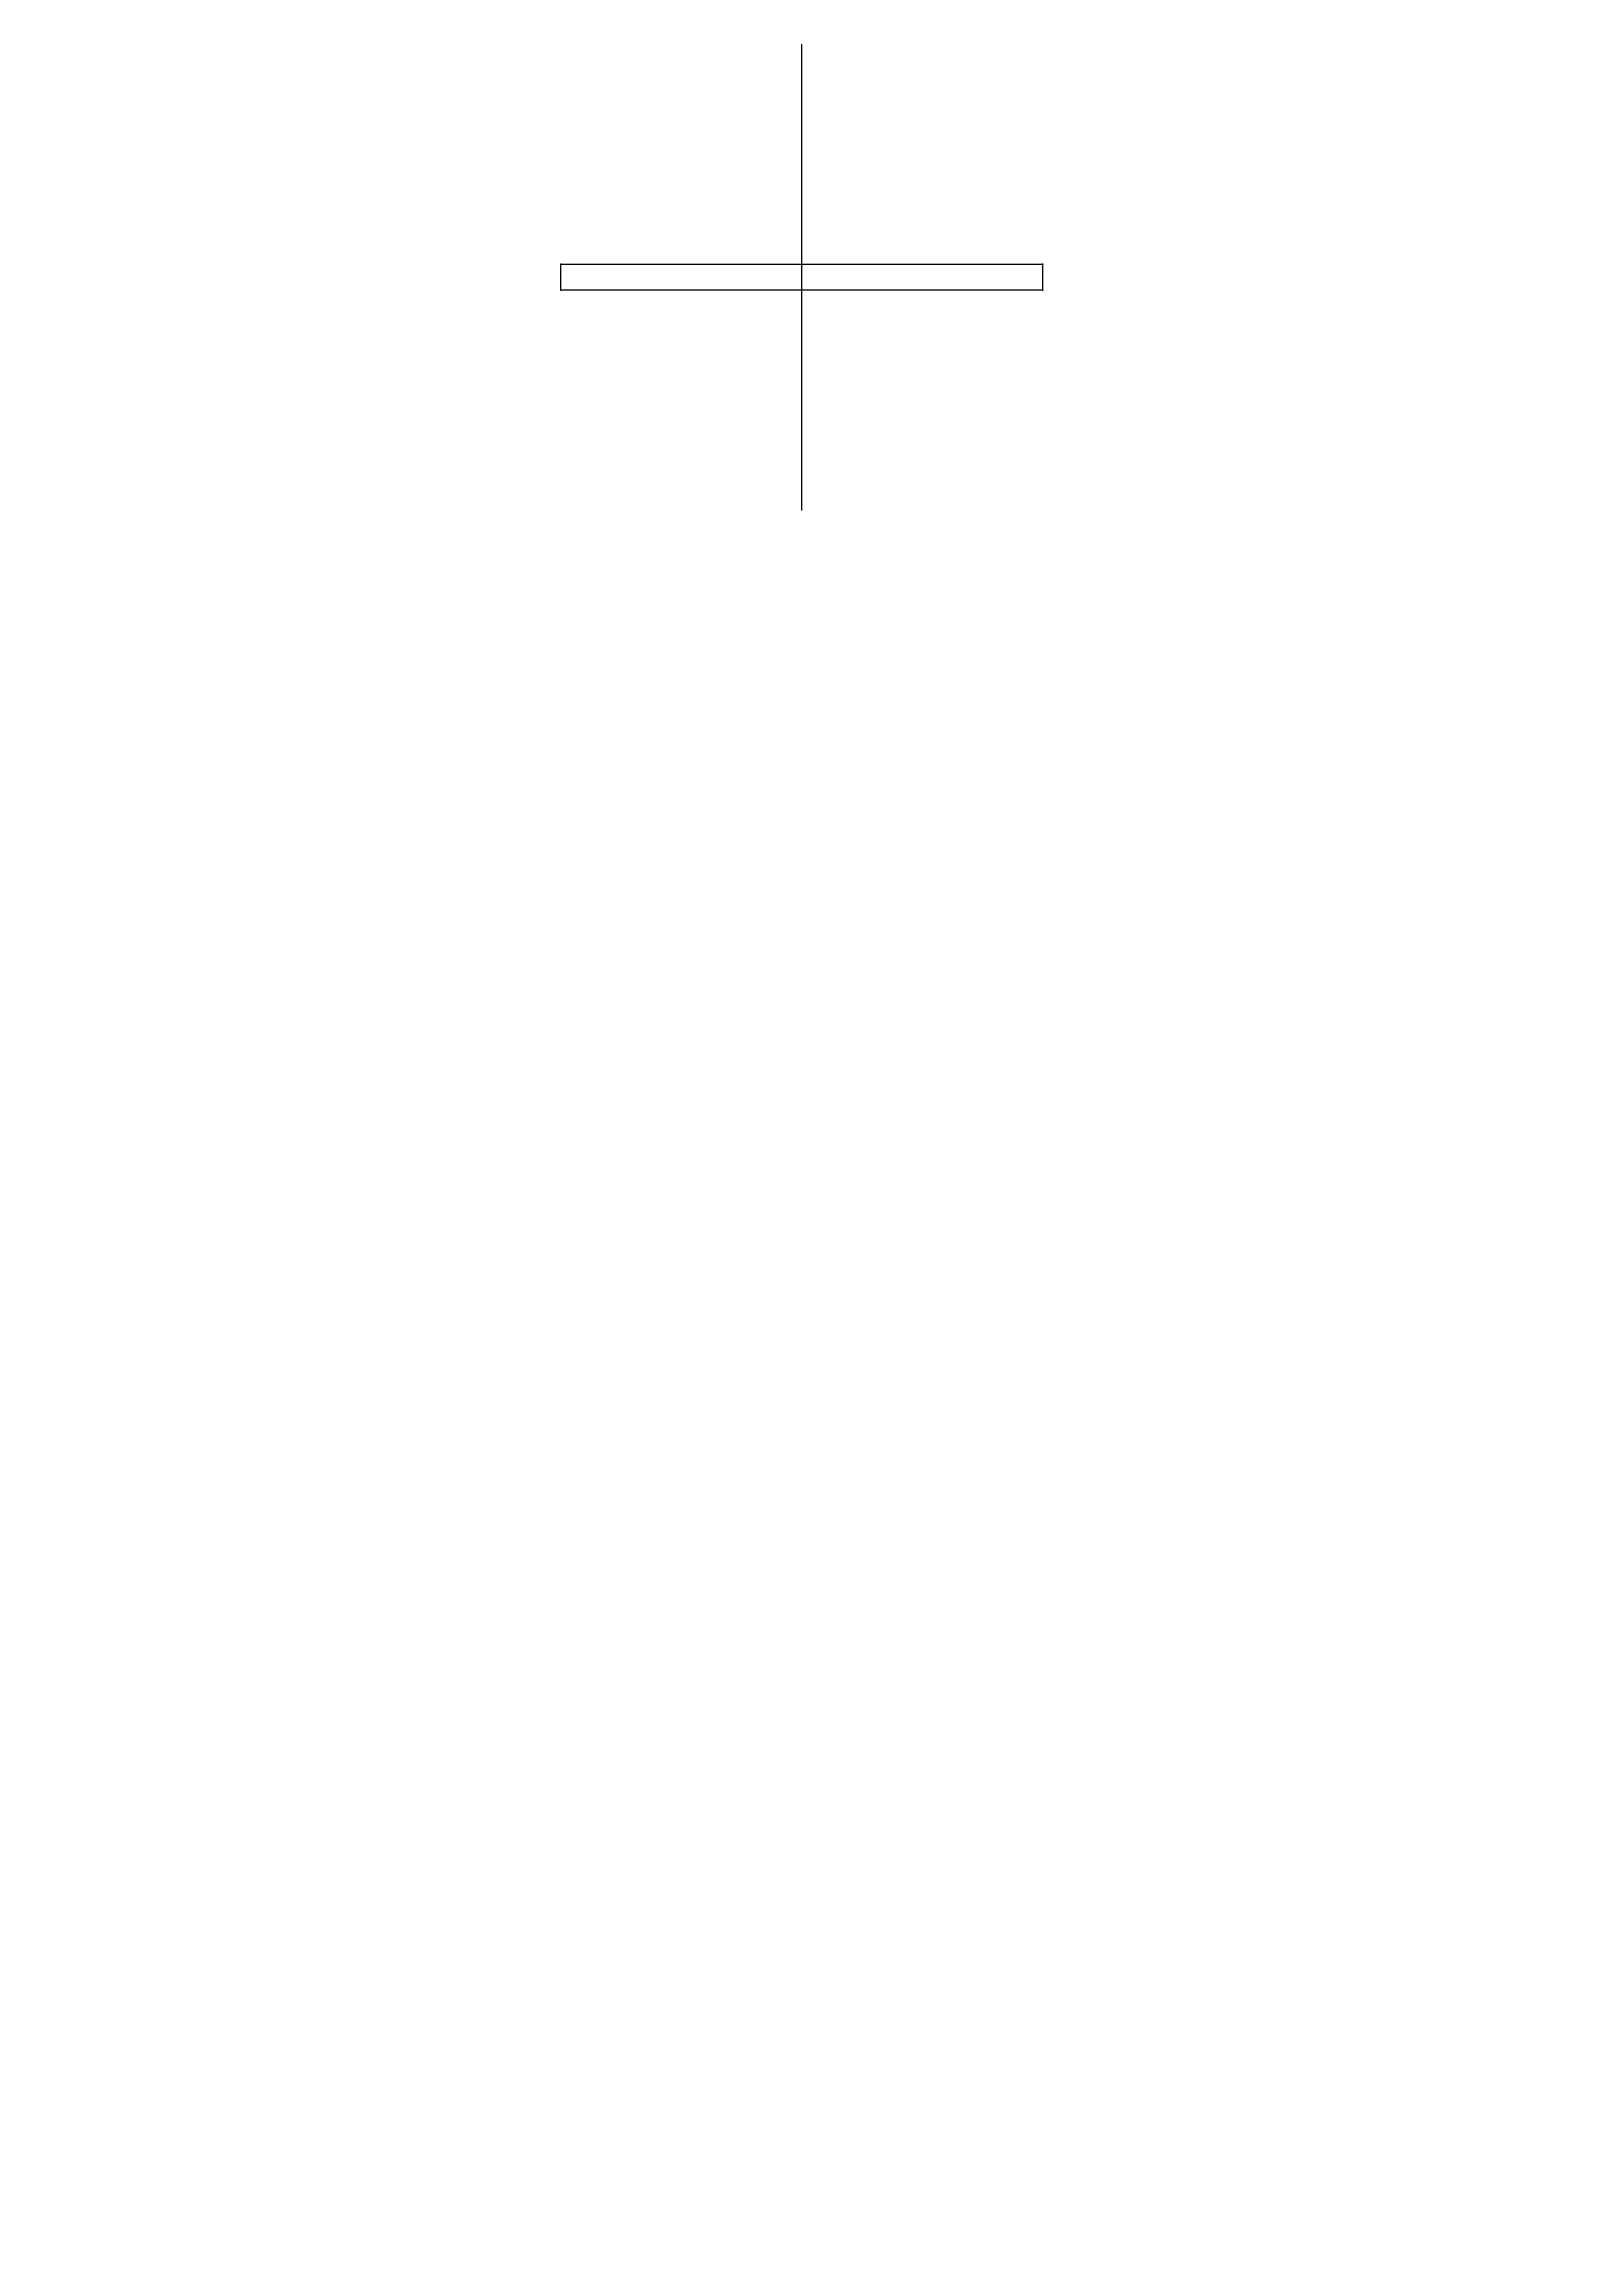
# Model space of a CAD drawing. Extents: x -909 to 1736, y 0 to 1651.
# Drawn here: x 1150 to 1736, y 799 to 1651 of the extents above; entities that cross this region are included whole.
import ezdxf

# ---------------------------------------------------------------- set-up
doc = ezdxf.new("R2010")
doc.units = 0

# ---------------------------------------------------------------- blocks, each defined once
blk = doc.blocks.new('Pattern2D_150997_A36')
at = {"layer": '1'}
blk.add_lwpolyline([(1535.669312, 1555.968262), (1349.675415, 1555.968262), (1349.675415, 1565.968262), (1535.669312, 1565.968262)], close=True, dxfattribs=at)
at = {"layer": '2'}
for p in [(1349.675415, 1565.968262), (1535.669312, 1565.968262), (1349.675415, 1555.968262), (1535.669312, 1555.968262)]:
    blk.add_point(p, dxfattribs=at)
at = {"layer": '7'}
blk.add_line((1442.672363, 1470.968262), (1442.672363, 1650.968262), dxfattribs=at)
at = {"layer": '84'}
blk.add_lwpolyline([(1535.669312, 1555.968262), (1349.675415, 1555.968262), (1349.675415, 1555.968262), (1349.675415, 1565.968262), (1349.675415, 1565.968262), (1535.669312, 1565.968262), (1535.669312, 1565.968262), (1535.669312, 1555.968262)], close=True, dxfattribs=at)
at = {"layer": '1'}
for s, p in [('# 141', (1349.675415, 1565.968262)), ('# 142', (1535.669312, 1565.968262)), ('# 140', (1349.675415, 1555.968262)), ('# 139', (1535.669312, 1555.968262))]:
    blk.add_text(s, height=0.25, dxfattribs=at).set_placement(p)

msp = doc.modelspace()

# ---------------------------------------------------------------- block references
at = {"layer": '1'}
msp.add_blockref('Pattern2D_150997_A36', (0, 0), dxfattribs=at)

doc.saveas('drawing.dxf')
